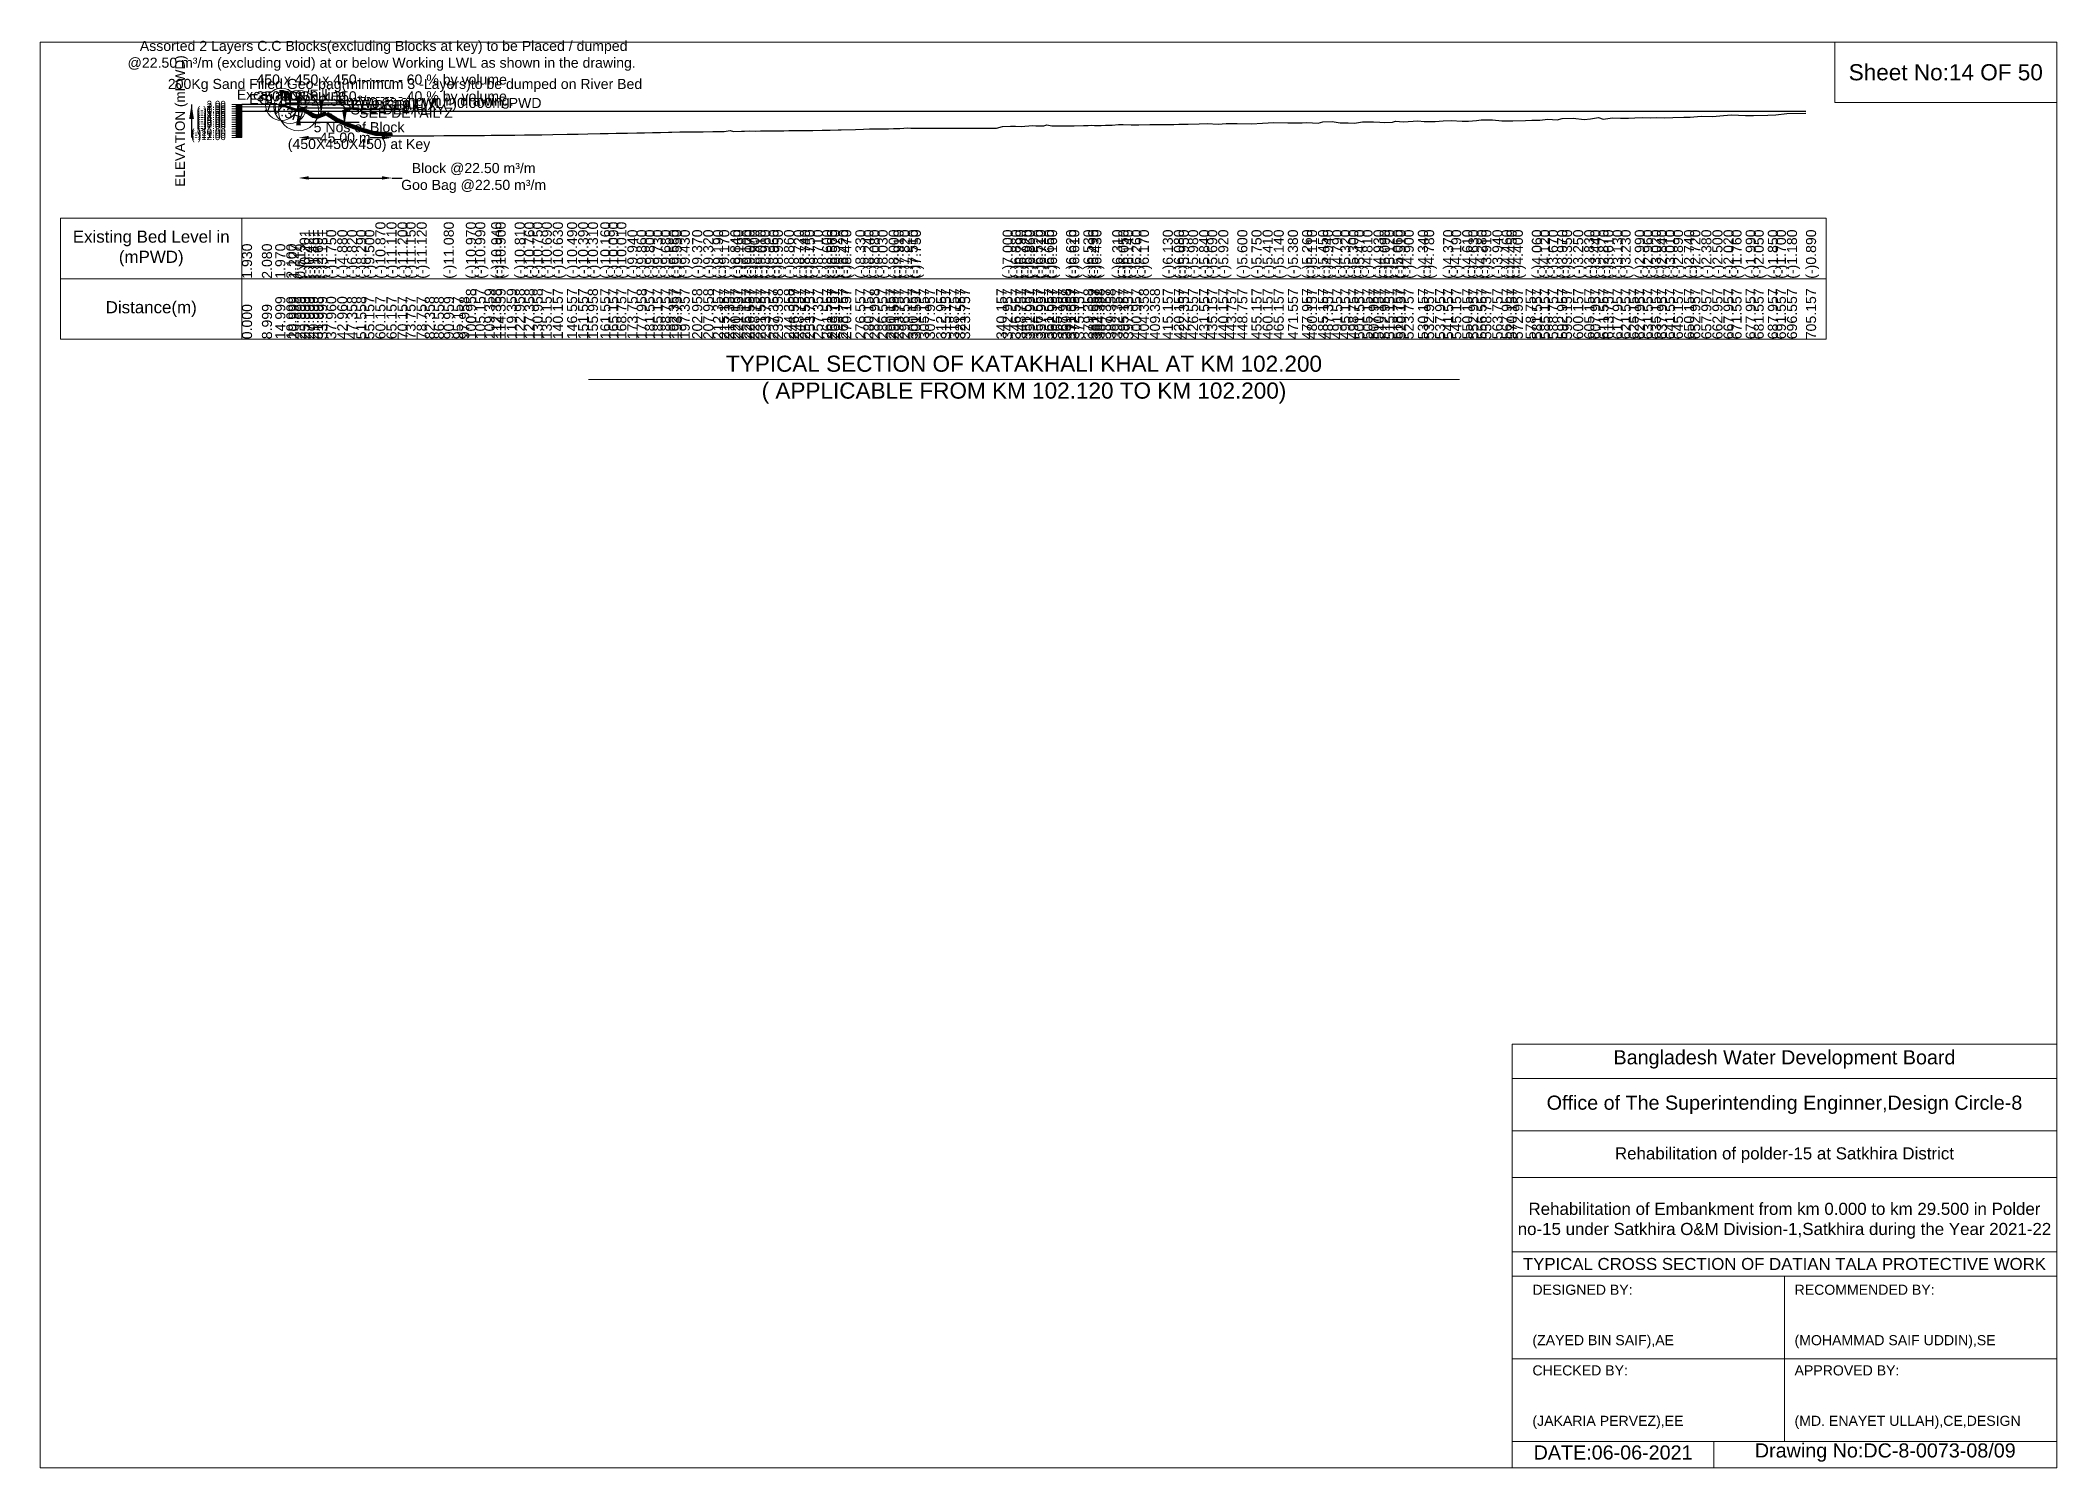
# Model space of a CAD drawing. Header units: inches. Extents: x 89000 to 845000, y -7071 to 31.
# Drawn here: x 295000 to 305000, y -7071 to 9 of the extents above; entities that cross this region are included whole.
import ezdxf

# ---------------------------------------------------------------- set-up
doc = ezdxf.new("R2010")
doc.units = ezdxf.units.IN
doc.header["$LTSCALE"] = 7
doc.header["$MEASUREMENT"] = 0
for name, color, linetype, lineweight in [('Cross section Data Border', 7, 'Continuous', 9), ('Cross Section Labels', 7, 'Continuous', 9), ('Existing_Bed_Level for Xsection', 7, 'Continuous', 25), ('Long Section Labels', 7, 'Continuous', 9)]:
    doc.layers.add(name, color=color, linetype=linetype, lineweight=lineweight)
doc.styles.get("Standard").update_dxf_attribs({"font": 'arial.ttf'})
doc.dimstyles.new('Appron Lebeling Style', dxfattribs={"dimtxt": 50, "dimasz": 50, "dimexe": 0.18, "dimexo": 0.0625, "dimgap": 0.09, "dimtad": 0, "dimtih": 1, "dimtoh": 1, "dimdec": 4, "dimzin": 0, "dimdsep": 46, "dimtxsty": 'Standard', "dimcen": 0.09, "dimse1": 1, "dimse2": 1, "dimadec": 0, "dimazin": 0, "dimtfac": 1, "dimtdec": 4, "dimtofl": 0, "dimtmove": 0, "dimatfit": 3, "dimfxl": 1, "dimtolj": 1, "dimtzin": 0, "dimarcsym": 0})
doc.dimstyles.get("Standard").update_dxf_attribs({"dimtxt": 0.18, "dimasz": 0.18, "dimexe": 0.18, "dimexo": 0.0625, "dimgap": 0.09, "dimtad": 0, "dimtih": 1, "dimtoh": 1, "dimdec": 4, "dimzin": 0, "dimdsep": 46, "dimtxsty": 'Standard', "dimcen": 0.09, "dimadec": 0, "dimazin": 0, "dimtfac": 1, "dimtdec": 4, "dimtofl": 0, "dimtmove": 0, "dimatfit": 3, "dimfxl": 1, "dimtolj": 1, "dimtzin": 0, "dimarcsym": 0})

msp = doc.modelspace()

# ---------------------------------------------------------------- texts
at = {"layer": 'Cross section Data Border', "char_height": 60, "width": 800, "attachment_point": 5}
for s, insert in [('Existing Bed Level in (mPWD)', (295550, -1023.8)), ('Distance(m)', (295550, -1323.8))]:
    msp.add_mtext(s, dxfattribs=dict(at, insert=insert))
at = {"layer": 'Cross Section Labels'}
for s, insert, char_height, attachment_point in [(' Assorted 2 Layers C.C Blocks(excluding Blocks at key) to be Placed / dumped^J@22.50 m³/m (excluding void) at or below Working LWL as shown in the drawing.^J450 x 450 x 450-------- - 60 % by volume^J350 x 350 x 350-------- - 40 % by volume', (296692.93036, -308.8), 50, 8), ('200Kg Sand Filled Geo-bag(minimum 3 -Layers)to be dumped on River Bed^J@22.50m³/m as shown in drawing.', (296808.72659, -330.8), 50, 8), ('Sheet No:14 OF 50', (304450, -150), 80, 5), ('Excavation/Filling', (296517.4833, -300.55), 50, 9), ('EGL', (296176.11028, -308.8), 50, 9), ('SEE DETAIL X', (296496.4458, -286.8), 50, 1), ('Working LWL(-)0.000m-PWD', (296577.5958, -341.8), 50, 7), ('5 Nos of Block ^J(450X450X450) at Key', (296580.5958, -396.8), 50, 2), ('SEE DETAIL Y', (296538.5208, -308.8), 50, 1), ('SEE DETAIL Z', (296580.5958, -325.3), 50, 1), ('TYPICAL SECTION OF KATAKHALI KHAL AT KM 102.200^J( APPLICABLE FROM KM 102.120 TO KM 102.200)', (299878.36418, -1673.8), 80, 5), ('Bangladesh Water Development Board', (303650, -5046), 70, 5), ('Office of The Superintending Enginner,Design Circle-8', (303650, -5271), 70, 5)]:
    msp.add_mtext(s, dxfattribs=dict(at, insert=insert, char_height=char_height, attachment_point=attachment_point))
at = {"layer": 'Cross Section Labels', "insert": (296215.74404, -321.03026), "char_height": 50, "attachment_point": 2, "rotation": 341.565051177}
msp.add_mtext('1V:3H', dxfattribs=at)
at = {"layer": 'Cross Section Labels'}
for s, insert, char_height, width, attachment_point in [('Rehabilitation of polder-15 at Satkhira District', (303650, -5521), 60, 2800, 5), ('Rehabilitation of Embankment from km 0.000 to km 29.500 in Polder no-15 under Satkhira O&M Division-1,Satkhira during the Year 2021-22', (303650, -5846), 60, 2700, 5), ('TYPICAL CROSS SECTION OF DATIAN TALA PROTECTIVE WORK', (303650, -6061), 59.5765532, 2800, 5), ('DESIGNED BY:^J^J^J(ZAYED BIN SAIF),AE', (302400, -6321), 50, 1400, 4), ('RECOMMENDED BY:^J^J^J(MOHAMMAD SAIF UDDIN),SE', (303700, -6321), 50, 1400, 4), ('CHECKED BY:^J^J^J(JAKARIA PERVEZ),EE', (302400, -6721), 50, 1400, 4), ('APPROVED BY:^J^J^J(MD. ENAYET ULLAH),CE,DESIGN', (303700, -6721), 50, 1400, 4), ('DATE:06-06-2021', (302800, -6996), 70, 1400, 5), ('Drawing No:DC-8-0073-08/09', (304150, -6996), 70, 2200, 5)]:
    msp.add_mtext(s, dxfattribs=dict(at, insert=insert, char_height=char_height, width=width, attachment_point=attachment_point))
at = {"layer": 'Long Section Labels', "rotation": 90}
for s, insert, char_height, attachment_point in [('ELEVATION (mPWD)', (295700, -391.3), 48, 5), ('(-)10.870', (296661.7289, -1173.8), 50, 1), ('(-)10.870', (296661.7289, -1173.8), 50, 1), ('(-)11.110', (296716.72886, -1173.8), 50, 1), ('(-)11.200', (296771.72882, -1173.8), 50, 1), ('(-)11.150', (296811.3294, -1173.8), 50, 1), ('(-)11.150', (296811.3294, -1173.8), 50, 1), ('(-)11.120', (296866.32933, -1173.8), 50, 1), ('(-)11.120', (296866.32933, -1173.8), 50, 1), ('(-)11.080', (297000.54469, -1173.8), 50, 1), ('(-)11.080', (297000.54469, -1173.8), 50, 1), ('(-)11.080', (297000.54469, -1173.8), 50, 1), ('(-)10.970', (297110.54307, -1173.8), 50, 1), ('(-)10.990', (297156.72865, -1173.8), 50, 1), ('(-)10.990', (297156.72865, -1173.8), 50, 1), ('(-)10.940', (297235.93334, -1173.8), 50, 1), ('(-)10.900', (297257.95054, -1173.8), 50, 1), ('(-)10.810', (297352.53861, -1173.8), 50, 1), ('(-)10.760', (297400.93275, -1173.8), 50, 1), ('(-)10.750', (297440.53969, -1173.8), 50, 1), ('(-)10.690', (297486.72858, -1173.8), 50, 1), ('(-)10.630', (297541.72857, -1173.8), 50, 1), ('(-)10.490', (297612.13126, -1173.8), 50, 1), ('(-)10.390', (297667.13116, -1173.8), 50, 1), ('(-)10.310', (297715.53787, -1173.8), 50, 1), ('(-)10.160', (297777.13098, -1173.8), 50, 1), ('(-)10.090', (297816.72853, -1173.8), 50, 1), ('(-)10.010', (297856.32879, -1173.8), 50, 1), ('(-)0.201', (296285.98902, -1173.8), 50, 1), ('(-)0.421', (296307.98462, -1173.8), 50, 1), ('(-)1.481', (296329.98682, -1173.8), 50, 1), ('(-)2.691', (296351.98242, -1173.8), 50, 1), ('(-)3.181', (296373.98462, -1173.8), 50, 1), ('(-)1.750', (296417.56166, -1173.8), 50, 1), ('(-)4.880', (296472.55778, -1173.8), 50, 1), ('(-)6.820', (296520.94024, -1173.8), 50, 1), ('(-)8.290', (296567.13666, -1173.8), 50, 1), ('(-)9.500', (296606.72895, -1173.8), 50, 1), ('(-)9.940', (297911.32878, -1173.8), 50, 1), ('(-)9.860', (297957.53543, -1173.8), 50, 1), ('(-)9.800', (297997.13069, -1173.8), 50, 1), ('(-)9.730', (298036.72851, -1173.8), 50, 1), ('(-)9.680', (298076.32874, -1173.8), 50, 1), ('(-)9.580', (298115.93125, -1173.8), 50, 1), ('(-)9.550', (298131.32873, -1173.8), 50, 1), ('(-)9.430', (298170.93118, -1173.8), 50, 1), ('(-)9.370', (298232.53455, -1173.8), 50, 1), ('(-)9.320', (298287.5344, -1173.8), 50, 1), ('(-)9.190', (298335.93098, -1173.8), 50, 1), ('(-)9.170', (298366.72848, -1173.8), 50, 1), ('(-)9.170', (298366.72848, -1173.8), 50, 1), ('(-)8.840', (298421.72848, -1173.8), 50, 1), ('(-)8.840', (298421.72848, -1173.8), 50, 1), ('(-)9.160', (298437.13026, -1173.8), 50, 1), ('(-)9.100', (298476.72848, -1173.8), 50, 1), ('(-)9.070', (298492.13022, -1173.8), 50, 1), ('(-)8.900', (298516.32867, -1173.8), 50, 1), ('(-)9.010', (298547.13018, -1173.8), 50, 1), ('(-)8.980', (298571.32866, -1173.8), 50, 1), ('(-)8.960', (298610.9307, -1173.8), 50, 1), ('(-)8.950', (298632.93893, -1173.8), 50, 1), ('(-)8.860', (298687.93872, -1173.8), 50, 1), ('(-)8.720', (298736.32864, -1173.8), 50, 1), ('(-)8.740', (298767.13003, -1173.8), 50, 1), ('(-)8.750', (298791.32863, -1173.8), 50, 1), ('(-)8.710', (298830.93051, -1173.8), 50, 1), ('(-)8.600', (298877.12996, -1173.8), 50, 1), ('(-)8.560', (298901.32862, -1173.8), 50, 1), ('(-)8.570', (298916.72845, -1173.8), 50, 1), ('(-)8.420', (298956.32862, -1173.8), 50, 1), ('(-)8.470', (298971.72845, -1173.8), 50, 1), ('(-)8.330', (299042.12988, -1173.8), 50, 1), ('(-)8.240', (299081.72844, -1173.8), 50, 1), ('(-)8.080', (299112.53279, -1173.8), 50, 1), ('(-)8.030', (299152.12982, -1173.8), 50, 1), ('(-)8.030', (299152.12982, -1173.8), 50, 1), ('(-)8.000', (299207.1298, -1173.8), 50, 1), ('(-)7.910', (299231.32859, -1173.8), 50, 1), ('(-)7.820', (299262.12977, -1173.8), 50, 1), ('(-)7.510', (299301.72844, -1173.8), 50, 1), ('(-)7.750', (299317.12975, -1173.8), 50, 1), ('(-)7.750', (299317.12975, -1173.8), 50, 1), ('(-)7.750', (299317.12975, -1173.8), 50, 1), ('(-)7.750', (299317.12975, -1173.8), 50, 1), ('(-)7.750', (299317.12975, -1173.8), 50, 1), ('(-)7.750', (299317.12975, -1173.8), 50, 1), ('(-)7.750', (299317.12975, -1173.8), 50, 1), ('(-)7.750', (299317.12975, -1173.8), 50, 1), ('(-)7.750', (299317.12975, -1173.8), 50, 1), ('(-)7.000', (299772.53201, -1173.8), 50, 1), ('(-)6.880', (299812.12956, -1173.8), 50, 1), ('(-)6.790', (299836.32855, -1173.8), 50, 1), ('(-)6.920', (299867.12954, -1173.8), 50, 1), ('(-)6.860', (299882.53191, -1173.8), 50, 1), ('(-)6.520', (299922.12953, -1173.8), 50, 1), ('(-)6.520', (299922.12953, -1173.8), 50, 1), ('(-)6.710', (299937.53186, -1173.8), 50, 1), ('(-)6.710', (299937.53186, -1173.8), 50, 1), ('(-)6.650', (299977.12951, -1173.8), 50, 1), ('(-)6.650', (299977.12951, -1173.8), 50, 1), ('(-)6.650', (299977.12951, -1173.8), 50, 1), ('(-)6.160', (299992.53181, -1173.8), 50, 1), ('(-)6.620', (300087.12948, -1173.8), 50, 1), ('(-)6.610', (300102.53171, -1173.8), 50, 1), ('(-)6.610', (300102.53171, -1173.8), 50, 1), ('(-)6.530', (300172.93502, -1173.8), 50, 1), ('(-)6.490', (300197.12945, -1173.8), 50, 1), ('(-)6.490', (300197.12945, -1173.8), 50, 1), ('(-)6.430', (300212.53162, -1173.8), 50, 1), ('(-)6.430', (300212.53162, -1173.8), 50, 1), ('(-)6.310', (300315.92976, -1173.8), 50, 1), ('(-)6.050', (300346.72841, -1173.8), 50, 1), ('(-)6.140', (300370.92974, -1173.8), 50, 1), ('(-)6.140', (300370.92974, -1173.8), 50, 1), ('(-)6.260', (300410.53203, -1173.8), 50, 1), ('(-)6.170', (300447.9346, -1173.8), 50, 1), ('(-)6.130', (300566.7284, -1173.8), 50, 1), ('(-)6.080', (300621.7284, -1173.8), 50, 1), ('(-)5.950', (300645.92966, -1173.8), 50, 1), ('(-)5.980', (300692.12933, -1173.8), 50, 1), ('(-)5.840', (300747.12932, -1173.8), 50, 1), ('(-)5.690', (300786.7284, -1173.8), 50, 1), ('(-)5.690', (300786.7284, -1173.8), 50, 1), ('(-)5.920', (300841.7284, -1173.8), 50, 1), ('(-)5.600', (300936.3285, -1173.8), 50, 1), ('(-)5.750', (301006.7284, -1173.8), 50, 1), ('(-)5.410', (301061.7284, -1173.8), 50, 1), ('(-)5.140', (301116.7284, -1173.8), 50, 1), ('(-)5.380', (301187.12923, -1173.8), 50, 1), ('(-)5.260', (301257.53097, -1173.8), 50, 1), ('(-)5.110', (301281.72839, -1173.8), 50, 1), ('(-)5.450', (301336.72839, -1173.8), 50, 1), ('(-)4.940', (301360.92948, -1173.8), 50, 1), ('(-)4.790', (301407.1292, -1173.8), 50, 1), ('(-)4.790', (301407.1292, -1173.8), 50, 1), ('(-)5.320', (301446.72839, -1173.8), 50, 1), ('(-)5.300', (301486.32848, -1173.8), 50, 1), ('(-)5.470', (301517.12918, -1173.8), 50, 1), ('(-)4.810', (301556.72839, -1173.8), 50, 1), ('(-)4.810', (301556.72839, -1173.8), 50, 1), ('(-)4.930', (301611.72839, -1173.8), 50, 1), ('(-)5.090', (301642.53079, -1173.8), 50, 1), ('(-)5.120', (301666.72839, -1173.8), 50, 1), ('(-)5.060', (301706.32847, -1173.8), 50, 1), ('(-)4.510', (301721.72839, -1173.8), 50, 1), ('(-)4.900', (301761.32847, -1173.8), 50, 1), ('(-)4.340', (301831.72839, -1173.8), 50, 1), ('(-)4.780', (301862.53069, -1173.8), 50, 1), ('(-)4.370', (301957.12911, -1173.8), 50, 1), ('(-)4.190', (301996.72838, -1173.8), 50, 1), ('(-)4.610', (302051.72838, -1173.8), 50, 1), ('(-)4.630', (302082.53061, -1173.8), 50, 1), ('(-)4.280', (302122.12909, -1173.8), 50, 1), ('(-)4.280', (302122.12909, -1173.8), 50, 1), ('(-)3.910', (302146.32846, -1173.8), 50, 1), ('(-)3.940', (302201.32846, -1173.8), 50, 1), ('(-)4.460', (302247.53055, -1173.8), 50, 1), ('(-)4.450', (302271.72838, -1173.8), 50, 1), ('(-)4.400', (302302.53053, -1173.8), 50, 1), ('(-)4.060', (302397.12906, -1173.8), 50, 1), ('(-)4.120', (302436.72838, -1173.8), 50, 1), ('(-)3.670', (302476.32846, -1173.8), 50, 1), ('(-)3.970', (302522.53045, -1173.8), 50, 1), ('(-)3.350', (302546.72838, -1173.8), 50, 1), ('(-)3.250', (302601.72838, -1173.8), 50, 1), ('(-)3.830', (302656.72838, -1173.8), 50, 1), ('(-)3.440', (302687.5304, -1173.8), 50, 1), ('(-)2.870', (302727.12902, -1173.8), 50, 1), ('(-)3.610', (302751.32845, -1173.8), 50, 1), ('(-)3.130', (302797.53037, -1173.8), 50, 1), ('(-)3.230', (302837.12901, -1173.8), 50, 1), ('(-)3.230', (302837.12901, -1173.8), 50, 1), ('(-)2.990', (302907.53034, -1173.8), 50, 1), ('(-)2.960', (302947.129, -1173.8), 50, 1), ('(-)3.020', (302986.72837, -1173.8), 50, 1), ('(-)2.840', (303017.5303, -1173.8), 50, 1), ('(-)3.010', (303057.12899, -1173.8), 50, 1), ('(-)2.890', (303096.72837, -1173.8), 50, 1), ('(-)2.740', (303151.72837, -1173.8), 50, 1), ('(-)2.720', (303182.53026, -1173.8), 50, 1), ('(-)2.380', (303237.53024, -1173.8), 50, 1), ('(-)2.500', (303292.53023, -1173.8), 50, 1), ('(-)2.020', (303347.53021, -1173.8), 50, 1), ('(-)1.760', (303387.12896, -1173.8), 50, 1), ('(-)1.990', (303457.53019, -1173.8), 50, 1), ('(-)2.050', (303497.12895, -1173.8), 50, 1), ('(-)1.850', (303567.53016, -1173.8), 50, 1), ('(-)1.700', (303607.12894, -1173.8), 50, 1), ('(-)1.180', (303662.12894, -1173.8), 50, 1), ('(-)0.890', (303756.72837, -1173.8), 50, 1), ('1.930', (296000, -1173.8), 50, 1), ('2.080', (296098.99385, -1173.8), 50, 1), ('1.970', (296164.99385, -1173.8), 50, 1), ('2.100', (296219.98901, -1173.8), 50, 1), ('1.227', (296230.98725, -1173.8), 50, 1), ('0.619', (296263.98682, -1173.8), 50, 1), ('14.999', (296164.99385, -1473.8), 50, 1), ('19.999', (296219.98901, -1473.8), 50, 1), ('20.999', (296230.98725, -1473.8), 50, 1), ('23.999', (296263.98682, -1473.8), 50, 1), ('25.999', (296285.98902, -1473.8), 50, 1), ('27.999', (296307.98462, -1473.8), 50, 1), ('29.999', (296329.98682, -1473.8), 50, 1), ('31.998', (296351.98242, -1473.8), 50, 1), ('33.999', (296373.98462, -1473.8), 50, 1), ('37.960', (296417.56166, -1473.8), 50, 1), ('42.960', (296472.55778, -1473.8), 50, 1), ('47.358', (296520.94024, -1473.8), 50, 1), ('51.558', (296567.13666, -1473.8), 50, 1), ('55.157', (296606.72895, -1473.8), 50, 1), ('60.157', (296661.7289, -1473.8), 50, 1), ('65.157', (296716.72886, -1473.8), 50, 1), ('70.157', (296771.72882, -1473.8), 50, 1), ('73.757', (296811.3294, -1473.8), 50, 1), ('78.757', (296866.32933, -1473.8), 50, 1), ('82.358', (296905.93517, -1473.8), 50, 1), ('86.558', (296952.13329, -1473.8), 50, 1), ('90.959', (297000.54469, -1473.8), 50, 1), ('95.157', (297046.72869, -1473.8), 50, 1), ('97.958', (297077.54124, -1473.8), 50, 1), ('100.958', (297110.54307, -1473.8), 50, 1), ('105.157', (297156.72865, -1473.8), 50, 1), ('109.359', (297202.95155, -1473.8), 50, 1), ('112.358', (297235.93334, -1473.8), 50, 1), ('114.359', (297257.95054, -1473.8), 50, 1), ('119.359', (297312.94961, -1473.8), 50, 1), ('122.958', (297352.53861, -1473.8), 50, 1), ('127.358', (297400.93275, -1473.8), 50, 1), ('130.958', (297440.53969, -1473.8), 50, 1), ('135.157', (297486.72858, -1473.8), 50, 1), ('140.157', (297541.72857, -1473.8), 50, 1), ('146.557', (297612.13126, -1473.8), 50, 1), ('151.557', (297667.13116, -1473.8), 50, 1), ('155.958', (297715.53787, -1473.8), 50, 1), ('161.557', (297777.13098, -1473.8), 50, 1), ('165.157', (297816.72853, -1473.8), 50, 1), ('168.757', (297856.32879, -1473.8), 50, 1), ('173.757', (297911.32878, -1473.8), 50, 1), ('177.958', (297957.53543, -1473.8), 50, 1), ('181.557', (297997.13069, -1473.8), 50, 1), ('185.157', (298036.72851, -1473.8), 50, 1), ('188.757', (298076.32874, -1473.8), 50, 1), ('192.357', (298115.93125, -1473.8), 50, 1), ('193.757', (298131.32873, -1473.8), 50, 1), ('197.357', (298170.93118, -1473.8), 50, 1), ('202.958', (298232.53455, -1473.8), 50, 1), ('207.958', (298287.5344, -1473.8), 50, 1), ('212.357', (298335.93098, -1473.8), 50, 1), ('215.157', (298366.72848, -1473.8), 50, 1), ('217.357', (298390.93092, -1473.8), 50, 1), ('220.157', (298421.72848, -1473.8), 50, 1), ('221.557', (298437.13026, -1473.8), 50, 1), ('225.157', (298476.72848, -1473.8), 50, 1), ('226.557', (298492.13022, -1473.8), 50, 1), ('228.757', (298516.32867, -1473.8), 50, 1), ('231.557', (298547.13018, -1473.8), 50, 1), ('233.757', (298571.32866, -1473.8), 50, 1), ('237.357', (298610.9307, -1473.8), 50, 1), ('239.358', (298632.93893, -1473.8), 50, 1), ('244.358', (298687.93872, -1473.8), 50, 1), ('246.557', (298712.13006, -1473.8), 50, 1), ('248.757', (298736.32864, -1473.8), 50, 1), ('251.557', (298767.13003, -1473.8), 50, 1), ('253.757', (298791.32863, -1473.8), 50, 1), ('257.357', (298830.93051, -1473.8), 50, 1), ('261.557', (298877.12996, -1473.8), 50, 1), ('263.757', (298901.32862, -1473.8), 50, 1), ('265.157', (298916.72845, -1473.8), 50, 1), ('268.757', (298956.32862, -1473.8), 50, 1), ('270.157', (298971.72845, -1473.8), 50, 1), ('276.557', (299042.12988, -1473.8), 50, 1), ('280.157', (299081.72844, -1473.8), 50, 1), ('282.958', (299112.53279, -1473.8), 50, 1), ('286.557', (299152.12982, -1473.8), 50, 1), ('290.157', (299191.72844, -1473.8), 50, 1), ('291.557', (299207.1298, -1473.8), 50, 1), ('293.757', (299231.32859, -1473.8), 50, 1), ('296.557', (299262.12977, -1473.8), 50, 1), ('300.157', (299301.72844, -1473.8), 50, 1), ('301.557', (299317.12975, -1473.8), 50, 1), ('305.157', (299356.72843, -1473.8), 50, 1), ('307.957', (299387.53243, -1473.8), 50, 1), ('312.957', (299442.53236, -1473.8), 50, 1), ('315.157', (299466.72843, -1473.8), 50, 1), ('318.757', (299506.32857, -1473.8), 50, 1), ('321.557', (299537.12966, -1473.8), 50, 1), ('323.757', (299561.32857, -1473.8), 50, 1), ('340.157', (299741.72842, -1473.8), 50, 1), ('342.957', (299772.53201, -1473.8), 50, 1), ('346.557', (299812.12956, -1473.8), 50, 1), ('348.757', (299836.32855, -1473.8), 50, 1), ('351.557', (299867.12954, -1473.8), 50, 1), ('352.957', (299882.53191, -1473.8), 50, 1), ('356.557', (299922.12953, -1473.8), 50, 1), ('357.957', (299937.53186, -1473.8), 50, 1), ('361.557', (299977.12951, -1473.8), 50, 1), ('362.957', (299992.53181, -1473.8), 50, 1), ('365.157', (300016.72842, -1473.8), 50, 1), ('367.957', (300047.53176, -1473.8), 50, 1), ('369.358', (300062.9352, -1473.8), 50, 1), ('371.557', (300087.12948, -1473.8), 50, 1), ('372.957', (300102.53171, -1473.8), 50, 1), ('375.157', (300126.72841, -1473.8), 50, 1), ('379.358', (300172.93502, -1473.8), 50, 1), ('381.557', (300197.12945, -1473.8), 50, 1), ('382.957', (300212.53162, -1473.8), 50, 1), ('384.358', (300227.93493, -1473.8), 50, 1), ('387.357', (300260.92978, -1473.8), 50, 1), ('389.358', (300282.93485, -1473.8), 50, 1), ('392.357', (300315.92976, -1473.8), 50, 1), ('395.157', (300346.72841, -1473.8), 50, 1), ('397.357', (300370.92974, -1473.8), 50, 1), ('400.957', (300410.53203, -1473.8), 50, 1), ('404.358', (300447.9346, -1473.8), 50, 1), ('409.358', (300502.93453, -1473.8), 50, 1), ('415.157', (300566.7284, -1473.8), 50, 1), ('420.157', (300621.7284, -1473.8), 50, 1), ('422.357', (300645.92966, -1473.8), 50, 1), ('426.557', (300692.12933, -1473.8), 50, 1), ('431.557', (300747.12932, -1473.8), 50, 1), ('435.157', (300786.7284, -1473.8), 50, 1), ('440.157', (300841.7284, -1473.8), 50, 1), ('443.757', (300881.3285, -1473.8), 50, 1), ('448.757', (300936.3285, -1473.8), 50, 1), ('455.157', (301006.7284, -1473.8), 50, 1), ('460.157', (301061.7284, -1473.8), 50, 1), ('465.157', (301116.7284, -1473.8), 50, 1), ('471.557', (301187.12923, -1473.8), 50, 1), ('477.957', (301257.53097, -1473.8), 50, 1), ('480.157', (301281.72839, -1473.8), 50, 1), ('485.157', (301336.72839, -1473.8), 50, 1), ('487.357', (301360.92948, -1473.8), 50, 1), ('491.557', (301407.1292, -1473.8), 50, 1), ('495.157', (301446.72839, -1473.8), 50, 1), ('498.757', (301486.32848, -1473.8), 50, 1), ('501.557', (301517.12918, -1473.8), 50, 1), ('505.157', (301556.72839, -1473.8), 50, 1), ('507.957', (301587.53081, -1473.8), 50, 1), ('510.157', (301611.72839, -1473.8), 50, 1), ('512.957', (301642.53079, -1473.8), 50, 1), ('515.157', (301666.72839, -1473.8), 50, 1), ('518.757', (301706.32847, -1473.8), 50, 1), ('520.157', (301721.72839, -1473.8), 50, 1), ('523.757', (301761.32847, -1473.8), 50, 1), ('530.157', (301831.72839, -1473.8), 50, 1), ('532.957', (301862.53069, -1473.8), 50, 1), ('537.957', (301917.53067, -1473.8), 50, 1), ('541.557', (301957.12911, -1473.8), 50, 1), ('545.157', (301996.72838, -1473.8), 50, 1), ('550.157', (302051.72838, -1473.8), 50, 1), ('552.957', (302082.53061, -1473.8), 50, 1), ('556.557', (302122.12909, -1473.8), 50, 1), ('558.757', (302146.32846, -1473.8), 50, 1), ('563.757', (302201.32846, -1473.8), 50, 1), ('567.957', (302247.53055, -1473.8), 50, 1), ('570.157', (302271.72838, -1473.8), 50, 1), ('572.957', (302302.53053, -1473.8), 50, 1), ('578.757', (302366.32846, -1473.8), 50, 1), ('581.557', (302397.12906, -1473.8), 50, 1), ('585.157', (302436.72838, -1473.8), 50, 1), ('588.757', (302476.32846, -1473.8), 50, 1), ('592.957', (302522.53045, -1473.8), 50, 1), ('595.157', (302546.72838, -1473.8), 50, 1), ('600.157', (302601.72838, -1473.8), 50, 1), ('605.157', (302656.72838, -1473.8), 50, 1), ('607.957', (302687.5304, -1473.8), 50, 1), ('611.557', (302727.12902, -1473.8), 50, 1), ('613.757', (302751.32845, -1473.8), 50, 1), ('617.957', (302797.53037, -1473.8), 50, 1), ('621.557', (302837.12901, -1473.8), 50, 1), ('625.157', (302876.72838, -1473.8), 50, 1), ('627.957', (302907.53034, -1473.8), 50, 1), ('631.557', (302947.129, -1473.8), 50, 1), ('635.157', (302986.72837, -1473.8), 50, 1), ('637.957', (303017.5303, -1473.8), 50, 1), ('641.557', (303057.12899, -1473.8), 50, 1), ('645.157', (303096.72837, -1473.8), 50, 1), ('650.157', (303151.72837, -1473.8), 50, 1), ('652.957', (303182.53026, -1473.8), 50, 1), ('657.957', (303237.53024, -1473.8), 50, 1), ('662.957', (303292.53023, -1473.8), 50, 1), ('667.957', (303347.53021, -1473.8), 50, 1), ('671.557', (303387.12896, -1473.8), 50, 1), ('677.957', (303457.53019, -1473.8), 50, 1), ('681.557', (303497.12895, -1473.8), 50, 1), ('687.957', (303567.53016, -1473.8), 50, 1), ('691.557', (303607.12894, -1473.8), 50, 1), ('696.557', (303662.12894, -1473.8), 50, 1), ('705.157', (303756.72837, -1473.8), 50, 1), ('0.000', (296000, -1473.8), 50, 1), ('8.999', (296098.99385, -1473.8), 50, 1)]:
    msp.add_mtext(s, dxfattribs=dict(at, insert=insert, char_height=char_height, attachment_point=attachment_point))
at = {"layer": 'Long Section Labels', "char_height": 35, "attachment_point": 6}
for s, insert in [('3.00', (295920, -308.8)), ('(-)0.00', (295920, -341.8)), ('(-)1.00', (295920, -352.8)), ('(-)2.00', (295920, -363.8)), ('(-)3.00', (295920, -374.8)), ('(-)4.00', (295920, -385.8)), ('(-)5.00', (295920, -396.8)), ('(-)6.00', (295920, -407.8)), ('(-)7.00', (295920, -418.8)), ('2.00', (295920, -319.8)), ('1.00', (295920, -330.8)), ('(-)10.00', (295920, -451.8)), ('(-)11.00', (295920, -462.8)), ('(-)12.00', (295920, -473.8)), ('(-)8.00', (295920, -429.8)), ('(-)9.00', (295920, -440.8))]:
    msp.add_mtext(s, dxfattribs=dict(at, insert=insert))

# ---------------------------------------------------------------- blocks, each defined once
blk = doc.blocks.new('*D289')
at = {"layer": 'Cross Section Labels', "color": 0, "lineweight": -2, "transparency": 16777216}
for p, q in [((296331, -474), (296389, -474)), ((296694, -474), (296636, -474))]:
    blk.add_line(p, q, dxfattribs=at)
at = {"layer": 'Cross Section Labels', "color": 0, "transparency": 16777216}
for points in [[(296331, -465), (296331, -482), (296281, -474)], [(296694, -465), (296694, -482), (296744, -474)]]:
    blk.add_solid(points, dxfattribs=at)
at = {"layer": 'Defpoints', "color": 0, "transparency": 16777216}
for p in [(296281, -342), (296744, -464), (296744, -474)]:
    blk.add_point(p, dxfattribs=at)
at = {"layer": 'Cross Section Labels', "color": 0, "transparency": 16777216, "insert": (296512, -474), "char_height": 50, "attachment_point": 5}
blk.add_mtext('\\A1;45.00 m', dxfattribs=at)
blk = doc.blocks.new('*D290')
at = {"layer": 'Cross Section Labels', "color": 0, "lineweight": -2, "transparency": 16777216}
for p, q in [((296331, -674), (296694, -674)), ((296744, -674), (296794, -674))]:
    blk.add_line(p, q, dxfattribs=at)
at = {"layer": 'Cross Section Labels', "color": 0, "transparency": 16777216}
for points in [[(296331, -665), (296331, -682), (296281, -674)], [(296694, -665), (296694, -682), (296744, -674)]]:
    blk.add_solid(points, dxfattribs=at)
at = {"layer": 'Defpoints', "color": 0, "transparency": 16777216}
for p in [(296281, -342), (296744, -464), (296744, -674)]:
    blk.add_point(p, dxfattribs=at)
at = {"layer": 'Cross Section Labels', "color": 0, "transparency": 16777216, "insert": (297149, -674), "char_height": 50, "attachment_point": 5}
blk.add_mtext('\\A1;Block @22.50 m³/m ^JGoo Bag @22.50 m³/m ', dxfattribs=at)

# ---------------------------------------------------------------- dimensions: what is measured, and where the dimension line sits
at = {"layer": 'Cross Section Labels'}
for base, text, picture, middle in [((296743.60267, -473.8), '45.00 m', '*D289', (296512.09923, -473.8)), ((296743.60267, -673.8), 'Block @22.50 m³/m ^JGoo Bag @22.50 m³/m ', '*D290', (297149.21791, -673.8))]:
    dim = msp.add_linear_dim(base=base, p1=(296280.5958, -341.8), p2=(296743.60267, -464.49373), text=text, dimstyle='Appron Lebeling Style', dxfattribs=at)
    dim.commit()
    dim.dimension.update_dxf_attribs({"geometry": picture, "text_midpoint": middle})

# ---------------------------------------------------------------- linework, layer by layer
at = {"layer": 'Cross section Data Border'}
msp.add_lwpolyline([(295100, -873.8), (303856.72837, -873.8), (303856.72837, -1473.8), (295100, -1473.8)], close=True, dxfattribs=at)
for points in [[(296000, -873.8), (296000, -1473.8)], [(295100, -1173.8), (303856.72837, -1173.8)]]:
    msp.add_lwpolyline(points, dxfattribs=at)
at = {"layer": 'Cross Section Labels'}
for points in [[(295000, 0), (305000, 0), (305000, -7071), (295000, -7071)], [(303900, 0), (305000, 0), (305000, -300), (303900, -300)], [(296527.5958, -341.8), (296577.5958, -291.8), (296477.5958, -291.8)]]:
    msp.add_lwpolyline(points, close=True, dxfattribs=at)
for points in [[(297718.36418, -1673.8), (299878.36418, -1673.8), (302038.36418, -1673.8)], [(302300, -7071), (302300, -4971), (305000, -4971)], [(302300, -5141), (305000, -5141)], [(302300, -5401), (305000, -5401)], [(302300, -5631), (305000, -5631)], [(302300, -6001), (305000, -6001)], [(302300, -6121), (305000, -6121)], [(303650, -6121), (303650, -6941)], [(302300, -6531), (305000, -6531)], [(302300, -6941), (305000, -6941)], [(303300, -6941), (303300, -7071)]]:
    msp.add_lwpolyline(points, dxfattribs=at)
for centre, radius in [((296196.4458, -308.8), 80), ((296238.5208, -322.825), 80), ((296280.5958, -340.15), 100)]:
    msp.add_circle(centre, radius, dxfattribs=at)
at = {"layer": 'Existing_Bed_Level for Xsection'}
for points in [[(296280.5958, -308.8), (296000, -308.8)], [(296000, -320.57), (296098.99385, -318.92), (296164.99385, -320.13), (296219.98901, -318.7), (296230.98725, -328.303), (296263.98682, -334.991), (296285.98902, -344.011), (296307.98462, -346.431), (296329.98682, -358.091), (296351.98242, -371.401), (296373.98462, -376.791), (296417.56166, -361.05), (296472.55778, -395.48), (296520.94024, -416.82), (296567.13666, -432.99), (296606.72895, -446.3), (296661.7289, -461.37), (296716.72886, -464.01), (296771.72882, -465), (296811.3294, -464.45), (296866.32933, -464.12), (296905.93517, -464.45), (296952.13329, -464.12), (297000.54469, -463.68), (297046.72869, -463.68), (297077.54124, -463.68), (297110.54307, -462.47), (297156.72865, -462.69), (297202.95155, -462.69), (297235.93334, -462.14), (297257.95054, -461.7), (297312.94961, -461.37), (297352.53861, -460.71), (297400.93275, -460.16), (297440.53969, -460.05), (297486.72858, -459.39), (297541.72857, -458.73), (297612.13126, -457.19), (297667.13116, -456.09), (297715.53787, -455.21), (297777.13098, -453.56), (297816.72853, -452.79), (297856.32879, -451.91), (297911.32878, -451.14), (297957.53543, -450.26), (297997.13069, -449.6), (298036.72851, -448.83), (298076.32874, -448.28), (298115.93125, -447.18), (298131.32873, -446.85), (298170.93118, -445.53), (298232.53455, -444.87), (298287.5344, -444.32), (298335.93098, -442.89), (298366.72848, -442.67), (298390.93092, -442.67), (298421.72848, -439.04), (298437.13026, -442.56), (298476.72848, -441.9), (298492.13022, -441.57), (298516.32867, -439.7), (298547.13018, -440.91), (298571.32866, -440.58), (298610.9307, -440.36), (298632.93893, -440.25), (298687.93872, -439.26), (298712.13006, -439.04), (298736.32864, -437.72), (298767.13003, -437.94), (298791.32863, -438.05), (298830.93051, -437.61), (298877.12996, -436.4), (298901.32862, -435.96), (298916.72845, -436.07), (298956.32862, -434.42), (298971.72845, -434.97), (299042.12988, -433.43), (299081.72844, -432.44), (299112.53279, -430.68), (299152.12982, -430.13), (299191.72844, -430.13), (299207.1298, -429.8), (299231.32859, -428.81), (299262.12977, -427.82), (299301.72844, -424.41), (299317.12975, -427.05), (299356.72843, -427.05), (299387.53243, -427.05), (299442.53236, -427.05), (299466.72843, -427.05), (299506.32857, -427.05), (299537.12966, -427.05), (299561.32857, -427.05), (299741.72842, -427.05), (299772.53201, -418.8), (299812.12956, -417.48), (299836.32855, -416.49), (299867.12954, -417.92), (299882.53191, -417.26), (299922.12953, -413.52), (299937.53186, -415.61), (299977.12951, -414.95), (299992.53181, -409.56), (300016.72842, -415.61), (300047.53176, -414.95), (300062.9352, -414.95), (300087.12948, -414.62), (300102.53171, -414.51), (300126.72841, -414.51), (300172.93502, -413.63), (300197.12945, -413.19), (300212.53162, -412.53), (300227.93493, -413.52), (300260.92978, -413.19), (300282.93485, -412.53), (300315.92976, -411.21), (300346.72841, -408.35), (300370.92974, -409.34), (300410.53203, -410.66), (300447.9346, -409.67), (300502.93453, -409.34), (300566.7284, -409.23), (300621.7284, -408.68), (300645.92966, -407.25), (300692.12933, -407.58), (300747.12932, -406.04), (300786.7284, -404.39), (300841.7284, -406.92), (300881.3285, -404.39), (300936.3285, -403.4), (301006.7284, -405.05), (301061.7284, -401.31), (301116.7284, -398.34), (301187.12923, -400.98), (301257.53097, -399.66), (301281.72839, -398.01), (301336.72839, -401.75), (301360.92948, -396.14), (301407.1292, -394.49), (301446.72839, -400.32), (301486.32848, -400.1), (301517.12918, -401.97), (301556.72839, -394.71), (301587.53081, -394.71), (301611.72839, -396.03), (301642.53079, -397.79), (301666.72839, -398.12), (301706.32847, -397.46), (301721.72839, -391.41), (301761.32847, -395.7), (301831.72839, -389.54), (301862.53069, -394.38), (301917.53067, -394.49), (301957.12911, -389.87), (301996.72838, -387.89), (302051.72838, -392.51), (302082.53061, -392.73), (302122.12909, -388.88), (302146.32846, -384.81), (302201.32846, -385.14), (302247.53055, -390.86), (302271.72838, -390.75), (302302.53053, -390.2), (302366.32846, -388.88), (302397.12906, -386.46), (302436.72838, -387.12), (302476.32846, -382.17), (302522.53045, -385.47), (302546.72838, -378.65), (302601.72838, -377.55), (302656.72838, -383.93), (302687.5304, -379.64), (302727.12902, -373.37), (302751.32845, -381.51), (302797.53037, -376.23), (302837.12901, -377.33), (302876.72838, -377.33), (302907.53034, -374.69), (302947.129, -374.36), (302986.72837, -375.02), (303017.5303, -373.04), (303057.12899, -374.91), (303096.72837, -373.59), (303151.72837, -371.94), (303182.53026, -371.72), (303237.53024, -367.98), (303292.53023, -369.3), (303347.53021, -364.02), (303387.12896, -361.16), (303457.53019, -363.69), (303497.12895, -364.35), (303567.53016, -362.15), (303607.12894, -360.5), (303662.12894, -354.78), (303756.72837, -351.59)], [(296000, -341.8), (303756.72837, -341.8)], [(296268.2208, -332.725), (296196.95383, -308.96935), (296196.4458, -308.8), (296195.91028, -308.8), (296186.01028, -308.8)], [(296186.01028, -312.1), (296195.91028, -312.1), (296268.2208, -336.20351)], [(296186.01028, -313.2), (296195.73177, -313.2), (296266.68177, -336.85)], [(296186.01028, -314.3), (296195.55327, -314.3), (296265.7458, -337.69751)]]:
    msp.add_lwpolyline(points, dxfattribs=at)
at = {"layer": 'Long Section Labels'}
for points in [[(296000, -308.8), (295950, -308.8)], [(296000, -319.8), (295950, -319.8)], [(296000, -330.8), (295950, -330.8)], [(296000, -341.8), (295950, -341.8)], [(296000, -352.8), (295950, -352.8)], [(296000, -363.8), (295950, -363.8)], [(296000, -374.8), (295950, -374.8)], [(296000, -385.8), (295950, -385.8)], [(296000, -396.8), (295950, -396.8)], [(296000, -311.55), (295970, -311.55)], [(296000, -314.3), (295970, -314.3)], [(296000, -317.05), (295970, -317.05)], [(296000, -322.55), (295970, -322.55)], [(296000, -325.3), (295970, -325.3)], [(296000, -328.05), (295970, -328.05)], [(296000, -333.55), (295970, -333.55)], [(296000, -336.3), (295970, -336.3)], [(296000, -339.05), (295970, -339.05)], [(296000, -344.55), (295970, -344.55)], [(296000, -347.3), (295970, -347.3)], [(296000, -350.05), (295970, -350.05)], [(296000, -355.55), (295970, -355.55)], [(296000, -358.3), (295970, -358.3)], [(296000, -361.05), (295970, -361.05)], [(296000, -366.55), (295970, -366.55)], [(296000, -369.3), (295970, -369.3)], [(296000, -372.05), (295970, -372.05)], [(296000, -377.55), (295970, -377.55)], [(296000, -380.3), (295970, -380.3)], [(296000, -383.05), (295970, -383.05)], [(296000, -388.55), (295970, -388.55)], [(296000, -391.3), (295970, -391.3)], [(296000, -394.05), (295970, -394.05)], [(296000, -399.55), (295970, -399.55)], [(296000, -473.8), (296000, -462.8), (296000, -451.8), (296000, -440.8), (296000, -429.8), (296000, -418.8), (296000, -407.8), (296000, -396.8), (296000, -385.8), (296000, -374.8), (296000, -363.8), (296000, -352.8), (296000, -341.8), (296000, -330.8), (296000, -319.8), (296000, -308.8)], [(296000, -407.8), (295950, -407.8)], [(296000, -418.8), (295950, -418.8)], [(296000, -429.8), (295950, -429.8)], [(296000, -440.8), (295950, -440.8)], [(296000, -451.8), (295950, -451.8)], [(296000, -462.8), (295950, -462.8)], [(296000, -473.8), (295950, -473.8)], [(296000, -402.3), (295970, -402.3)], [(296000, -405.05), (295970, -405.05)], [(296000, -410.55), (295970, -410.55)], [(296000, -413.3), (295970, -413.3)], [(296000, -416.05), (295970, -416.05)], [(296000, -421.55), (295970, -421.55)], [(296000, -424.3), (295970, -424.3)], [(296000, -427.05), (295970, -427.05)], [(296000, -432.55), (295970, -432.55)], [(296000, -435.3), (295970, -435.3)], [(296000, -438.05), (295970, -438.05)], [(296000, -443.55), (295970, -443.55)], [(296000, -446.3), (295970, -446.3)], [(296000, -449.05), (295970, -449.05)], [(296000, -454.55), (295970, -454.55)], [(296000, -457.3), (295970, -457.3)], [(296000, -460.05), (295970, -460.05)], [(296000, -465.55), (295970, -465.55)], [(296000, -468.3), (295970, -468.3)], [(296000, -471.05), (295970, -471.05)]]:
    msp.add_lwpolyline(points, dxfattribs=at)
for points in [[(296186.01028, -308.8), (296182.71028, -308.8), (296182.71028, -313.75), (296186.01028, -313.75)], [(296186.01028, -313.75), (296182.71028, -313.75), (296182.71028, -318.7), (296186.01028, -318.7)], [(296190.96028, -308.8), (296186.01028, -308.8), (296186.01028, -312.1), (296190.96028, -312.1)], [(296195.91028, -308.8), (296190.96028, -308.8), (296190.96028, -312.1), (296195.91028, -312.1)], [(296201.64981, -310.53467), (296196.95383, -308.96935), (296195.91028, -312.1), (296200.60626, -313.66533)], [(296206.3458, -312.1), (296201.64981, -310.53467), (296200.60626, -313.66533), (296205.30224, -315.23065)], [(296211.04178, -313.66533), (296206.3458, -312.1), (296205.30224, -315.23065), (296209.99823, -316.79598)], [(296215.73776, -315.23065), (296211.04178, -313.66533), (296209.99823, -316.79598), (296214.69421, -318.36131)], [(296220.43374, -316.79598), (296215.73776, -315.23065), (296214.69421, -318.36131), (296219.39019, -319.92664)], [(296225.12973, -318.36131), (296220.43374, -316.79598), (296219.39019, -319.92664), (296224.08617, -321.49196)], [(296229.82571, -319.92664), (296225.12973, -318.36131), (296224.08617, -321.49196), (296228.78216, -323.05729)], [(296234.52169, -321.49196), (296229.82571, -319.92664), (296228.78216, -323.05729), (296233.47814, -324.62262)], [(296239.21767, -323.05729), (296234.52169, -321.49196), (296233.47814, -324.62262), (296238.17412, -326.18795)], [(296243.91365, -324.62262), (296239.21767, -323.05729), (296238.17412, -326.18795), (296242.8701, -327.75327)], [(296248.60964, -326.18795), (296243.91365, -324.62262), (296242.8701, -327.75327), (296247.56609, -329.3186)], [(296253.30562, -327.75327), (296248.60964, -326.18795), (296247.56609, -329.3186), (296252.26207, -330.88393)], [(296258.0016, -329.3186), (296253.30562, -327.75327), (296252.26207, -330.88393), (296256.95805, -332.44926)], [(296262.69758, -330.88393), (296258.0016, -329.3186), (296256.95805, -332.44926), (296261.65403, -334.01458)], [(296267.39357, -332.44926), (296262.69758, -330.88393), (296261.65403, -334.01458), (296266.35001, -335.57991)], [(296270.6958, -336.85), (296265.7458, -336.85), (296265.7458, -341.8), (296270.6958, -341.8)], [(296273.1708, -331.9), (296268.2208, -331.9), (296268.2208, -336.85), (296273.1708, -336.85)], [(296275.6458, -336.85), (296270.6958, -336.85), (296270.6958, -341.8), (296275.6458, -341.8)], [(296278.1208, -331.9), (296273.1708, -331.9), (296273.1708, -336.85), (296278.1208, -336.85)], [(296280.5958, -336.85), (296275.6458, -336.85), (296275.6458, -341.8), (296280.5958, -341.8)], [(296288.72132, -333.11663), (296283.81122, -332.48937), (296283.18396, -337.39946), (296288.09405, -338.02673)], [(296291.30241, -331.12015), (296288.27244, -327.20585), (296284.35814, -330.23582), (296287.38811, -334.15012)], [(296292.46053, -330.69594), (296288.46833, -327.76936), (296285.54175, -331.76155), (296289.53395, -334.68813)], [(296290.53033, -333.32697), (296285.63771, -334.07852), (296286.38927, -338.97114), (296291.28188, -338.21958)], [(296297.38084, -331.23728), (296293.38864, -328.3107), (296290.46206, -332.30289), (296294.45426, -335.22947)], [(296295.45064, -333.86831), (296290.55802, -334.61987), (296291.30958, -339.51248), (296296.20219, -338.76093)], [(296302.30115, -331.77862), (296298.30895, -328.85204), (296295.38237, -332.84424), (296299.37457, -335.77082)], [(296300.37095, -334.40965), (296295.47833, -335.16121), (296296.22989, -340.05382), (296301.1225, -339.30227)], [(296307.22146, -332.31996), (296303.22926, -329.39338), (296300.30268, -333.38558), (296304.29488, -336.31216)], [(296305.29126, -334.951), (296300.39864, -335.70255), (296301.1502, -340.59516), (296306.04281, -339.84361)], [(296312.14177, -332.86131), (296308.14957, -329.93472), (296305.22299, -333.92692), (296309.21519, -336.8535)], [(296310.21157, -335.49234), (296305.31895, -336.24389), (296306.07051, -341.13651), (296310.96312, -340.38495)], [(296318.46272, -339.4027), (296313.63784, -338.29679), (296312.53193, -343.12167), (296317.35681, -344.22758)], [(296321.22721, -337.66904), (296318.59583, -333.47639), (296314.40318, -336.10777), (296317.03456, -340.30042)], [(296322.8365, -341.72057), (296318.01162, -340.61467), (296316.90571, -345.43955), (296321.73059, -346.54545)], [(296325.60099, -339.98691), (296322.96961, -335.79426), (296318.77696, -338.42564), (296321.40834, -342.61829)], [(296327.21028, -344.03844), (296322.3854, -342.93254), (296321.27949, -347.75742), (296326.10437, -348.86332)], [(296329.97478, -342.30479), (296327.34339, -338.11213), (296323.15074, -340.74351), (296325.78212, -344.93617)], [(296331.58406, -346.35632), (296326.75918, -345.25041), (296325.65327, -350.07529), (296330.47816, -351.1812)], [(296334.34856, -344.62266), (296331.71718, -340.43001), (296327.52452, -343.06139), (296330.15591, -347.25404)], [(296335.95784, -348.67419), (296331.13296, -347.56828), (296330.02706, -352.39316), (296334.85194, -353.49907)], [(296338.72234, -346.94053), (296336.09096, -342.74788), (296331.89831, -345.37926), (296334.52969, -349.57191)], [(296340.71833, -351.59142), (296335.9641, -350.2131), (296334.58578, -354.96734), (296339.34002, -356.34565)], [(296343.57688, -350.01766), (296341.18802, -345.68225), (296336.8526, -348.07111), (296339.24147, -352.40653)], [(296344.95332, -354.1541), (296340.19909, -352.77579), (296338.82078, -357.53002), (296343.57501, -358.90833)], [(296347.81187, -352.58034), (296345.42301, -348.24493), (296341.08759, -350.63379), (296343.47646, -354.96921)], [(296349.18832, -356.71678), (296344.43408, -355.33847), (296343.05577, -360.09271), (296347.81, -361.47102)], [(296352.04686, -355.14303), (296349.658, -350.80761), (296345.32258, -353.19648), (296347.71145, -357.53189)], [(296353.42331, -359.27946), (296348.66907, -357.90115), (296347.29076, -362.65539), (296352.045, -364.0337)], [(296356.28186, -357.70571), (296353.89299, -353.37029), (296349.55758, -355.75916), (296351.94644, -360.09457)], [(296357.6583, -361.84215), (296352.90406, -360.46384), (296351.52575, -365.21807), (296356.27999, -366.59638)], [(296360.51685, -360.26839), (296358.12798, -355.93298), (296353.79257, -358.32184), (296356.18143, -362.65726)], [(296359.34527, -361.75941), (296354.39644, -361.8671), (296354.50412, -366.81592), (296359.45295, -366.70824)], [(296361.60182, -359.4023), (296358.02496, -355.98051), (296354.60318, -359.55737), (296358.18004, -362.97915)], [(296364.15311, -362.93721), (296359.20428, -363.0449), (296359.31196, -367.99373), (296364.26079, -367.88604)], [(296366.40965, -360.5801), (296362.8328, -357.15831), (296359.41102, -360.73517), (296362.98787, -364.15695)], [(296368.96094, -364.11502), (296364.01211, -364.2227), (296364.1198, -369.17153), (296369.06862, -369.06384)], [(296371.21749, -361.7579), (296367.64063, -358.33612), (296364.21885, -361.91297), (296367.79571, -365.33476)], [(296372.66683, -362.44231), (296367.79361, -361.57384), (296366.92513, -366.44705), (296371.79835, -367.31553)], [(296372.09316, -365.65462), (296368.03204, -368.48478), (296370.8622, -372.5459), (296374.92332, -369.71574)], [(296373.76878, -365.29282), (296368.81995, -365.4005), (296368.92763, -370.34933), (296373.87646, -370.24165)], [(296376.02533, -362.9357), (296372.44847, -359.51392), (296369.02669, -363.09077), (296372.60354, -366.51256)], [(296377.3224, -360.76062), (296372.44919, -359.89214), (296371.58071, -364.76536), (296376.45393, -365.63383)], [(296376.74873, -363.97292), (296372.68762, -366.80308), (296375.51778, -370.8642), (296379.5789, -368.03404)], [(296381.97798, -359.07892), (296377.10476, -358.21044), (296376.23629, -363.08366), (296381.1095, -363.95213)], [(296381.40431, -362.29122), (296377.34319, -365.12139), (296380.17335, -369.1825), (296384.23447, -366.35234)], [(296386.63356, -357.39722), (296381.76034, -356.52874), (296380.89186, -361.40196), (296385.76508, -362.27044)], [(296386.05989, -360.60952), (296381.99877, -363.43969), (296384.82893, -367.50081), (296388.89005, -364.67064)], [(296391.28913, -355.71552), (296386.41592, -354.84704), (296385.54744, -359.72026), (296390.42066, -360.58874)], [(296390.71546, -358.92783), (296386.65434, -361.75799), (296389.48451, -365.81911), (296393.54562, -362.98894)], [(296395.94471, -354.03382), (296391.07149, -353.16535), (296390.20302, -358.03856), (296395.07623, -358.90704)], [(296395.37104, -357.24613), (296391.30992, -360.07629), (296394.14008, -364.13741), (296398.2012, -361.30725)], [(296400.60029, -352.35212), (296395.72707, -351.48365), (296394.85859, -356.35686), (296399.73181, -357.22534)], [(296400.02661, -355.56443), (296395.9655, -358.39459), (296398.79566, -362.45571), (296402.85678, -359.62555)], [(296405.25586, -350.67042), (296400.38264, -349.80195), (296399.51417, -354.67517), (296404.38739, -355.54364)], [(296404.68219, -353.88273), (296400.62107, -356.71289), (296403.45124, -360.77401), (296407.51235, -357.94385)], [(296409.91144, -348.98873), (296405.03822, -348.12025), (296404.16974, -352.99347), (296409.04296, -353.86194)], [(296409.33777, -352.20103), (296405.27665, -355.0312), (296408.10681, -359.09231), (296412.16793, -356.26215)], [(296414.56701, -347.30703), (296409.6938, -346.43855), (296408.82532, -351.31177), (296413.69854, -352.18025)], [(296413.99334, -350.51933), (296409.93223, -353.3495), (296412.76239, -357.41062), (296416.82351, -354.58045)], [(296427.84395, -354.3718), (296423.11118, -352.92151), (296421.66089, -357.65429), (296426.39366, -359.10457)], [(296430.72605, -352.84159), (296428.40324, -348.47043), (296424.03208, -350.79324), (296426.35489, -355.16441)], [(296432.03957, -356.99844), (296427.3068, -355.54815), (296425.85651, -360.28093), (296430.58928, -361.73122)], [(296434.92167, -355.46824), (296432.59886, -351.09708), (296428.2277, -353.41989), (296430.55051, -357.79105)], [(296436.23519, -359.62509), (296431.50242, -358.1748), (296430.05213, -362.90757), (296434.78491, -364.35786)], [(296439.11729, -358.09488), (296436.79448, -353.72372), (296432.42332, -356.04653), (296434.74613, -360.41769)], [(296440.43082, -362.25173), (296435.69804, -360.80144), (296434.24775, -365.53422), (296438.98053, -366.98451)], [(296443.31291, -360.72153), (296440.9901, -356.35037), (296436.61894, -358.67318), (296438.94175, -363.04434)], [(296444.62644, -364.87837), (296439.89366, -363.42809), (296438.44337, -368.16086), (296443.17615, -369.61115)], [(296447.50854, -363.34817), (296445.18572, -358.97701), (296440.81456, -361.29982), (296443.13737, -365.67098)], [(296448.82206, -367.50502), (296444.08928, -366.05473), (296442.639, -370.78751), (296447.37177, -372.23779)], [(296451.70416, -365.97482), (296449.38135, -361.60366), (296445.01019, -363.92647), (296447.333, -368.29763)], [(296453.01768, -370.13166), (296448.2849, -368.68138), (296446.83462, -373.41415), (296451.56739, -374.86444)], [(296455.89978, -368.60146), (296453.57697, -364.2303), (296449.20581, -366.55311), (296451.52862, -370.92427)], [(296457.2133, -372.75831), (296452.48053, -371.30802), (296451.03024, -376.0408), (296455.76301, -377.49108)], [(296460.0954, -371.22811), (296457.77259, -366.85694), (296453.40143, -369.17975), (296455.72424, -373.55092)], [(296461.40892, -375.38495), (296456.67615, -373.93466), (296455.22586, -378.66744), (296459.95864, -380.11773)], [(296464.29102, -373.85475), (296461.96821, -369.48359), (296457.59705, -371.8064), (296459.91986, -376.17756)], [(296465.60454, -378.0116), (296460.87177, -376.56131), (296459.42148, -381.29408), (296464.15426, -382.74437)], [(296468.48664, -376.48139), (296466.16383, -372.11023), (296461.79267, -374.43304), (296464.11548, -378.8042)], [(296469.80017, -380.63824), (296465.06739, -379.18795), (296463.6171, -383.92073), (296468.34988, -385.37102)], [(296472.68226, -379.10804), (296470.35945, -374.73688), (296465.98829, -377.05969), (296468.3111, -381.43085)], [(296473.99579, -383.26488), (296469.26301, -381.8146), (296467.81272, -386.54737), (296472.5455, -387.99766)], [(296476.87789, -381.73468), (296474.55508, -377.36352), (296470.18391, -379.68633), (296472.50672, -384.05749)], [(296478.19141, -385.89153), (296473.45863, -384.44124), (296472.00835, -389.17402), (296476.74112, -390.6243)], [(296481.07351, -384.36133), (296478.7507, -379.99017), (296474.37954, -382.31298), (296476.70235, -386.68414)], [(296481.28669, -387.18016), (296476.39482, -386.42379), (296475.63845, -391.31567), (296480.53032, -392.07203)], [(296483.91947, -385.25234), (296480.99363, -381.2596), (296477.00089, -384.18544), (296479.92673, -388.17818)], [(296485.81571, -389.17777), (296480.92384, -388.4214), (296480.16747, -393.31328), (296485.05935, -394.06964)], [(296488.44849, -387.24995), (296485.52266, -383.25721), (296481.52991, -386.18305), (296484.45575, -390.17579)], [(296490.34473, -391.17538), (296485.45286, -390.41902), (296484.6965, -395.31089), (296489.58837, -396.06725)], [(296492.97751, -389.24757), (296490.05168, -385.25482), (296486.05894, -388.18066), (296488.98477, -392.1734)], [(296494.87376, -393.17299), (296489.98188, -392.41663), (296489.22552, -397.3085), (296494.11739, -398.06486)], [(296497.50654, -391.24518), (296494.5807, -387.25243), (296490.58796, -390.17827), (296493.5138, -394.17101)], [(296499.40278, -395.1706), (296494.51091, -394.41424), (296493.75454, -399.30611), (296498.64641, -400.06248)], [(296502.03556, -393.24279), (296499.10973, -389.25005), (296495.11698, -392.17588), (296498.04282, -396.16862)], [(296503.9318, -397.16822), (296499.03993, -396.41185), (296498.28357, -401.30372), (296503.17544, -402.06009)], [(296506.56458, -395.2404), (296503.63875, -391.24766), (296499.64601, -394.17349), (296502.57184, -398.16623)], [(296508.46083, -399.16583), (296503.56895, -398.40946), (296502.81259, -403.30133), (296507.70446, -404.0577)], [(296511.09361, -397.23801), (296508.16777, -393.24527), (296504.17503, -396.1711), (296507.10086, -400.16385)], [(296515.62263, -399.23562), (296512.6968, -395.24288), (296508.70405, -398.16871), (296511.62989, -402.16146)], [(296520.15165, -401.23323), (296517.22582, -397.24049), (296513.23308, -400.16633), (296516.15891, -404.15907)], [(296524.68068, -403.23084), (296521.75484, -399.2381), (296517.7621, -402.16394), (296520.68793, -406.15668)], [(296512.98985, -401.16344), (296508.09798, -400.40707), (296507.34161, -405.29894), (296512.23348, -406.05531)], [(296517.51887, -403.16105), (296512.627, -402.40468), (296511.87063, -407.29656), (296516.76251, -408.05292)], [(296522.04789, -405.15866), (296517.15602, -404.40229), (296516.39966, -409.29417), (296521.29153, -410.05053)], [(296526.57692, -407.15627), (296521.68505, -406.39991), (296520.92868, -411.29178), (296525.82055, -412.04814)], [(296529.2097, -405.22846), (296526.28386, -401.23571), (296522.29112, -404.16155), (296525.21696, -408.15429)], [(296530.47175, -408.37837), (296525.53555, -408.00895), (296525.16614, -412.94515), (296530.10233, -413.31456)], [(296532.94481, -406.24952), (296529.71412, -402.49918), (296525.96377, -405.72987), (296529.19446, -409.48022)], [(296535.14381, -410.01371), (296530.20761, -409.6443), (296529.8382, -414.58049), (296534.77439, -414.94991)], [(296537.61687, -407.88487), (296534.38618, -404.13452), (296530.63583, -407.36522), (296533.86652, -411.11557)], [(296539.81587, -411.64906), (296534.87967, -411.27965), (296534.51025, -416.21584), (296539.44645, -416.58526)], [(296542.28893, -409.52022), (296539.05824, -405.76987), (296535.30789, -409.00057), (296538.53858, -412.75091)], [(296544.48793, -413.28441), (296539.55173, -412.91499), (296539.18231, -417.85119), (296544.11851, -418.2206)], [(296546.96099, -411.15557), (296543.73029, -407.40522), (296539.97995, -410.63591), (296543.21064, -414.38626)], [(296549.15999, -414.91976), (296544.22379, -414.55034), (296543.85437, -419.48654), (296548.79057, -419.85595)], [(296551.63305, -412.79091), (296548.40235, -409.04056), (296544.65201, -412.27126), (296547.8827, -416.02161)], [(296553.83205, -416.5551), (296548.89585, -416.18569), (296548.52643, -421.12188), (296553.46263, -421.4913)], [(296556.30511, -414.42626), (296553.07441, -410.67591), (296549.32407, -413.90661), (296552.55476, -417.65696)], [(296558.5041, -418.19045), (296553.56791, -417.82103), (296553.19849, -422.75723), (296558.13469, -423.12665)], [(296560.97717, -416.06161), (296557.74647, -412.31126), (296553.99612, -415.54195), (296557.22682, -419.2923)], [(296563.17616, -419.8258), (296558.23997, -419.45638), (296557.87055, -424.39258), (296562.80675, -424.76199)], [(296565.64923, -417.69696), (296562.41853, -413.94661), (296558.66818, -417.1773), (296561.89888, -420.92765)], [(296567.84822, -421.46115), (296562.91203, -421.09173), (296562.54261, -426.02793), (296567.47881, -426.39734)], [(296570.32129, -419.3323), (296567.09059, -415.58195), (296563.34024, -418.81265), (296566.57094, -422.563)], [(296572.39728, -423.03054), (296567.45688, -422.72232), (296567.14866, -427.66271), (296572.08905, -427.97094)], [(296574.84377, -420.87122), (296571.56685, -417.16119), (296567.85682, -420.43811), (296571.13374, -424.14814)], [(296577.08924, -424.60787), (296572.14885, -424.29965), (296571.84062, -429.24004), (296576.78102, -429.54826)], [(296579.53573, -422.44855), (296576.25882, -418.73852), (296572.54879, -422.01544), (296575.82571, -425.72547)], [(296581.78121, -426.1852), (296576.84081, -425.87698), (296576.53259, -430.81737), (296581.47298, -431.12559)], [(296584.2277, -424.02588), (296580.95078, -420.31585), (296577.24075, -423.59277), (296580.51767, -427.30279)], [(296586.47317, -427.76253), (296581.53278, -427.45431), (296581.22455, -432.3947), (296586.16495, -432.70292)], [(296588.91966, -425.6032), (296585.64275, -421.89318), (296581.93272, -425.17009), (296585.20964, -428.88012)], [(296591.16514, -429.33986), (296586.22474, -429.03163), (296585.91652, -433.97203), (296590.85691, -434.28025)], [(296593.61163, -427.18053), (296590.33471, -423.4705), (296586.62468, -426.74742), (296589.9016, -430.45745)], [(296595.8571, -430.91718), (296590.91671, -430.60896), (296590.60848, -435.54936), (296595.54888, -435.85758)], [(296598.30359, -428.75786), (296595.02668, -425.04783), (296591.31665, -428.32475), (296594.59357, -432.03478)], [(296600.54906, -432.49451), (296595.60867, -432.18629), (296595.30045, -437.12669), (296600.24084, -437.43491)], [(296602.99556, -430.33519), (296599.71864, -426.62516), (296596.00861, -429.90208), (296599.28553, -433.61211)], [(296605.24103, -434.07184), (296600.30064, -433.76362), (296599.99241, -438.70402), (296604.93281, -439.01224)], [(296607.68752, -431.91252), (296604.4106, -428.20249), (296600.70058, -431.47941), (296603.9775, -435.18944)], [(296609.93299, -435.64917), (296604.9926, -435.34095), (296604.68438, -440.28134), (296609.62477, -440.58957)], [(296612.37949, -433.48985), (296609.10257, -429.77982), (296605.39254, -433.05674), (296608.66946, -436.76677)], [(296614.09646, -436.79236), (296609.14653, -436.76545), (296609.11962, -441.71538), (296614.06954, -441.74229)], [(296616.41626, -434.49747), (296612.93376, -430.9797), (296609.41599, -434.4622), (296612.89849, -437.97997)], [(296618.87049, -438.10045), (296613.92056, -438.07353), (296613.89365, -443.02346), (296618.84358, -443.05037)], [(296621.19029, -435.80555), (296617.70779, -432.28778), (296614.19002, -435.77028), (296617.67252, -439.28805)], [(296623.64452, -439.40853), (296618.6946, -439.38162), (296618.66769, -444.33155), (296623.61761, -444.35846)], [(296625.96433, -437.11364), (296622.48183, -433.59587), (296618.96406, -437.07837), (296622.44656, -440.59614)], [(296628.41856, -440.71662), (296623.46863, -440.68971), (296623.44172, -445.63964), (296628.39165, -445.66655)], [(296630.73836, -438.42173), (296627.25586, -434.90396), (296623.73809, -438.38646), (296627.22059, -441.90423)], [(296633.19259, -442.02471), (296628.24267, -441.9978), (296628.21576, -446.94772), (296633.16568, -446.97463)], [(296635.5124, -439.72981), (296632.0299, -436.21205), (296628.51213, -439.69454), (296631.99463, -443.21231)], [(296637.96663, -443.33279), (296633.0167, -443.30588), (296632.98979, -448.25581), (296637.93972, -448.28272)], [(296640.28643, -441.0379), (296636.80393, -437.52013), (296633.28616, -441.00263), (296636.76866, -444.5204)], [(296642.74066, -444.64088), (296637.79074, -444.61397), (296637.76383, -449.5639), (296642.71375, -449.59081)], [(296645.06047, -442.34599), (296641.57797, -438.82822), (296638.0602, -442.31072), (296641.5427, -445.82849)], [(296647.5147, -445.94897), (296642.56477, -445.92206), (296642.53786, -450.87198), (296647.48779, -450.89889)], [(296649.8345, -443.65407), (296646.352, -440.13631), (296642.83423, -443.6188), (296646.31673, -447.13657)], [(296652.28873, -447.25705), (296647.33881, -447.23014), (296647.3119, -452.18007), (296652.26182, -452.20698)], [(296654.60854, -444.96216), (296651.12604, -441.44439), (296647.60827, -444.92689), (296651.09077, -448.44466)], [(296657.06277, -448.56514), (296652.11284, -448.53823), (296652.08593, -453.48816), (296657.03586, -453.51507)], [(296659.38257, -446.27025), (296655.90007, -442.75248), (296652.3823, -446.23498), (296655.8648, -449.75275)], [(296661.8368, -449.87323), (296656.88688, -449.84632), (296656.85997, -454.79624), (296661.80989, -454.82315)], [(296664.15661, -447.57834), (296660.67411, -444.06057), (296657.15634, -447.54307), (296660.63884, -451.06083)], [(296666.04002, -447.61794), (296661.87518, -444.94275), (296659.19999, -449.10759), (296663.36483, -451.78278)], [(296664.2755, -450.36284), (296659.43845, -451.41425), (296660.48986, -456.2513), (296665.32691, -455.19989)], [(296670.98433, -447.85527), (296666.81949, -445.18008), (296664.1443, -449.34491), (296668.30913, -452.02011)], [(296669.2198, -450.60017), (296664.38276, -451.65158), (296665.43417, -456.48863), (296670.27121, -455.43722)], [(296675.92863, -448.0926), (296671.7638, -445.41741), (296669.08861, -449.58224), (296673.25344, -452.25743)], [(296674.16411, -450.8375), (296669.32706, -451.88891), (296670.37847, -456.72596), (296675.21552, -455.67455)], [(296680.87294, -448.32992), (296676.70811, -445.65473), (296674.03291, -449.81957), (296678.19775, -452.49476)], [(296679.10842, -451.07482), (296674.27137, -452.12624), (296675.32278, -456.96328), (296680.15983, -455.91187)], [(296685.81725, -448.56725), (296681.65241, -445.89206), (296678.97722, -450.05689), (296683.14206, -452.73209)], [(296684.05273, -451.31215), (296679.21568, -452.36356), (296680.26709, -457.20061), (296685.10414, -456.1492)], [(296690.76156, -448.80458), (296686.59672, -446.12939), (296683.92153, -450.29422), (296688.08636, -452.96941)], [(296688.99703, -451.54948), (296684.15999, -452.60089), (296685.2114, -457.43794), (296690.04844, -456.38653)], [(296695.70586, -449.04191), (296691.54103, -446.36671), (296688.86584, -450.53155), (296693.03067, -453.20674)], [(296693.94134, -451.7868), (296689.10429, -452.83822), (296690.1557, -457.67526), (296694.99275, -456.62385)], [(296700.65017, -449.27923), (296696.48533, -446.60404), (296693.81014, -450.76888), (296697.97498, -453.44407)], [(296698.88565, -452.02413), (296694.0486, -453.07554), (296695.10001, -457.91259), (296699.93706, -456.86118)], [(296705.59448, -449.51656), (296701.42964, -446.84137), (296698.75445, -451.0062), (296702.91929, -453.68139)], [(296703.82996, -452.26146), (296698.99291, -453.31287), (296700.04432, -458.14992), (296704.88137, -457.09851)], [(296710.53878, -449.75389), (296706.37395, -447.07869), (296703.69876, -451.24353), (296707.86359, -453.91872)], [(296708.77426, -452.49879), (296703.93721, -453.5502), (296704.98863, -458.38724), (296709.82567, -457.33583)], [(296715.48309, -449.99121), (296711.31826, -447.31602), (296708.64307, -451.48086), (296712.8079, -454.15605)], [(296713.71857, -452.73611), (296708.88152, -453.78752), (296709.93293, -458.62457), (296714.76998, -457.57316)], [(296720.4274, -450.22854), (296716.26256, -447.55335), (296713.58737, -451.71818), (296717.75221, -454.39338)], [(296718.66288, -452.97344), (296713.82583, -454.02485), (296714.87724, -458.8619), (296719.71429, -457.81049)], [(296724.87295, -455.1622), (296720.62983, -452.61299), (296718.08062, -456.85611), (296722.32374, -459.40532)], [(296724.96204, -450.213), (296720.71892, -447.66379), (296718.16971, -451.90691), (296722.41283, -454.45612)], [(296729.82215, -455.25129), (296725.57903, -452.70208), (296723.02982, -456.94519), (296727.27294, -459.4944)], [(296729.91123, -450.30209), (296725.66812, -447.75288), (296723.11891, -451.99599), (296727.36202, -454.5452)], [(296734.77135, -455.34037), (296730.52823, -452.79116), (296727.97902, -457.03428), (296732.22214, -459.58349)], [(296734.86043, -450.39117), (296730.61732, -447.84196), (296728.06811, -452.08508), (296732.31122, -454.63429)], [(296739.72054, -455.42946), (296735.47743, -452.88025), (296732.92822, -457.12336), (296737.17134, -459.67257)], [(296739.80963, -450.48026), (296735.56651, -447.93105), (296733.01731, -452.17416), (296737.26042, -454.72337)], [(296744.66974, -455.51854), (296740.42663, -452.96933), (296737.87742, -457.21245), (296742.12053, -459.76166)], [(296744.75883, -450.56934), (296740.51571, -448.02013), (296737.9665, -452.26325), (296742.20962, -454.81246)]]:
    msp.add_lwpolyline(points, close=True, dxfattribs=at)
for centre, major_axis in [((296284.33767, -342.32349), (3.38721, -1.38862)), ((296285.047, -340.59325), (3.38721, -1.38862)), ((296285.75633, -338.863), (3.38721, -1.38862)), ((296291.21392, -343.64521), (3.63884, -0.40035)), ((296291.41843, -341.78643), (3.63884, -0.40035)), ((296291.62294, -339.92764), (3.63884, -0.40035)), ((296298.49161, -344.44592), (3.63884, -0.40035)), ((296298.69611, -342.58713), (3.63884, -0.40035)), ((296298.90062, -340.72835), (3.63884, -0.40035)), ((296305.76929, -345.24662), (3.63884, -0.40035)), ((296305.9738, -343.38784), (3.63884, -0.40035)), ((296306.17831, -341.52906), (3.63884, -0.40035)), ((296312.83159, -347.94146), (3.23465, -1.7142)), ((296313.70724, -346.28914), (3.23465, -1.7142)), ((296314.58288, -344.63682), (3.23465, -1.7142)), ((296319.3009, -351.36985), (3.23465, -1.7142)), ((296320.17654, -349.71753), (3.23465, -1.7142)), ((296321.05219, -348.06522), (3.23465, -1.7142)), ((296325.77021, -354.79824), (3.23465, -1.7142)), ((296326.64585, -353.14592), (3.23465, -1.7142)), ((296327.5215, -351.49361), (3.23465, -1.7142)), ((296332.22817, -358.35443), (3.13201, -1.89525)), ((296333.1963, -356.75454), (3.13201, -1.89525)), ((296334.16442, -355.15466), (3.13201, -1.89525)), ((296338.4922, -362.14492), (3.13201, -1.89525)), ((296339.46032, -360.54504), (3.13201, -1.89525)), ((296340.42845, -358.94515), (3.13201, -1.89525)), ((296344.75622, -365.93542), (3.13201, -1.89525)), ((296345.72435, -364.33553), (3.13201, -1.89525)), ((296346.69247, -362.73564), (3.13201, -1.89525)), ((296351.02025, -369.72591), (3.13201, -1.89525)), ((296351.98837, -368.12602), (3.13201, -1.89525)), ((296352.9565, -366.52614), (3.13201, -1.89525)), ((296357.67436, -371.83274), (3.55566, -0.87105)), ((296358.1193, -370.01644), (3.55566, -0.87105)), ((296358.56425, -368.20015), (3.55566, -0.87105)), ((296364.78568, -373.57484), (3.55566, -0.87105)), ((296365.23063, -371.75854), (3.55566, -0.87105)), ((296365.67557, -369.94225), (3.55566, -0.87105)), ((296371.897, -375.31694), (3.55566, -0.87105)), ((296372.34195, -373.50064), (3.55566, -0.87105)), ((296372.7869, -371.68435), (3.55566, -0.87105)), ((296377.04553, -370.71468), (3.44306, 1.24371)), ((296377.68084, -372.47345), (3.44306, 1.24371)), ((296378.31615, -374.23223), (3.44306, 1.24371)), ((296383.93165, -368.22726), (3.44306, 1.24371)), ((296384.56695, -369.98603), (3.44306, 1.24371)), ((296385.20226, -371.74481), (3.44306, 1.24371)), ((296390.81776, -365.73984), (3.44306, 1.24371)), ((296391.45307, -367.49862), (3.44306, 1.24371)), ((296392.08838, -369.25739), (3.44306, 1.24371)), ((296397.70387, -363.25242), (3.44306, 1.24371)), ((296398.33918, -365.0112), (3.44306, 1.24371)), ((296398.97449, -366.76997), (3.44306, 1.24371)), ((296404.58999, -360.765), (3.44306, 1.24371)), ((296405.2253, -362.52378), (3.44306, 1.24371)), ((296405.86061, -364.28255), (3.44306, 1.24371)), ((296411.4761, -358.27759), (3.44306, 1.24371)), ((296412.11141, -360.03636), (3.44306, 1.24371)), ((296412.74672, -361.79513), (3.44306, 1.24371)), ((296420.21062, -361.60526), (3.1029, -1.94255)), ((296421.20291, -360.02024), (3.1029, -1.94255)), ((296422.1952, -358.43523), (3.1029, -1.94255)), ((296426.41641, -365.49036), (3.1029, -1.94255)), ((296427.4087, -363.90534), (3.1029, -1.94255)), ((296428.40099, -362.32033), (3.1029, -1.94255)), ((296432.62221, -369.37545), (3.1029, -1.94255)), ((296433.61449, -367.79044), (3.1029, -1.94255)), ((296434.60678, -366.20543), (3.1029, -1.94255)), ((296438.828, -373.26055), (3.1029, -1.94255)), ((296439.82028, -371.67554), (3.1029, -1.94255)), ((296440.81257, -370.09053), (3.1029, -1.94255)), ((296445.03379, -377.14565), (3.1029, -1.94255)), ((296446.02607, -375.56064), (3.1029, -1.94255)), ((296447.01836, -373.97563), (3.1029, -1.94255)), ((296451.23958, -381.03075), (3.1029, -1.94255)), ((296452.23186, -379.44574), (3.1029, -1.94255)), ((296453.22415, -377.86073), (3.1029, -1.94255)), ((296457.44537, -384.91585), (3.1029, -1.94255)), ((296458.43765, -383.33084), (3.1029, -1.94255)), ((296459.42994, -381.74582), (3.1029, -1.94255)), ((296463.65116, -388.80095), (3.1029, -1.94255)), ((296464.64344, -387.21594), (3.1029, -1.94255)), ((296465.63573, -385.63092), (3.1029, -1.94255)), ((296469.85695, -392.68605), (3.1029, -1.94255)), ((296470.84923, -391.10103), (3.1029, -1.94255)), ((296471.84152, -389.51602), (3.1029, -1.94255)), ((296476.18301, -396.05707), (3.34946, -1.47734)), ((296476.93767, -394.34611), (3.34946, -1.47734)), ((296477.69232, -392.63514), (3.34946, -1.47734)), ((296482.88194, -399.01176), (3.34946, -1.47734)), ((296483.63659, -397.30079), (3.34946, -1.47734)), ((296484.39125, -395.58983), (3.34946, -1.47734)), ((296490.33552, -400.25548), (3.34946, -1.47734)), ((296491.09018, -398.54452), (3.34946, -1.47734)), ((296497.7891, -401.49921), (3.34946, -1.47734)), ((296489.58087, -401.96645), (3.34946, -1.47734)), ((296496.2798, -404.92114), (3.34946, -1.47734)), ((296497.03445, -403.21017), (3.34946, -1.47734)), ((296502.97873, -407.87583), (3.34946, -1.47734)), ((296503.73338, -406.16486), (3.34946, -1.47734)), ((296504.48803, -404.4539), (3.34946, -1.47734)), ((296509.67765, -410.83052), (3.34946, -1.47734)), ((296510.43231, -409.11955), (3.34946, -1.47734)), ((296511.18696, -407.40859), (3.34946, -1.47734)), ((296516.37658, -413.7852), (3.34946, -1.47734)), ((296517.13124, -412.07424), (3.34946, -1.47734)), ((296517.88589, -410.36328), (3.34946, -1.47734)), ((296523.0626, -416.57226), (3.45525, -1.20943)), ((296523.6804, -414.80726), (3.45525, -1.20943)), ((296524.2982, -413.04226), (3.45525, -1.20943)), ((296529.9731, -418.99112), (3.45525, -1.20943)), ((296530.5909, -417.22612), (3.45525, -1.20943)), ((296531.20869, -415.46112), (3.45525, -1.20943)), ((296536.88359, -421.40998), (3.45525, -1.20943)), ((296537.50139, -419.64498), (3.45525, -1.20943)), ((296538.11919, -417.87998), (3.45525, -1.20943)), ((296543.79409, -423.82884), (3.45525, -1.20943)), ((296544.41189, -422.06384), (3.45525, -1.20943)), ((296545.02968, -420.29884), (3.45525, -1.20943)), ((296550.70458, -426.2477), (3.45525, -1.20943)), ((296551.32238, -424.4827), (3.45525, -1.20943)), ((296551.94018, -422.7177), (3.45525, -1.20943)), ((296557.61508, -428.66656), (3.45525, -1.20943)), ((296558.23288, -426.90156), (3.45525, -1.20943)), ((296558.85067, -425.13656), (3.45525, -1.20943)), ((296564.52557, -431.08542), (3.45525, -1.20943)), ((296565.14337, -429.32042), (3.45525, -1.20943)), ((296565.76117, -427.55542), (3.45525, -1.20943)), ((296571.44211, -433.45097), (3.46997, -1.16652)), ((296572.03799, -431.67845), (3.46997, -1.16652)), ((296572.63387, -429.90593), (3.46997, -1.16652)), ((296578.38205, -435.78401), (3.46997, -1.16652)), ((296578.97793, -434.01149), (3.46997, -1.16652)), ((296579.57381, -432.23897), (3.46997, -1.16652)), ((296585.32199, -438.11706), (3.46997, -1.16652)), ((296585.91786, -436.34454), (3.46997, -1.16652)), ((296586.51374, -434.57202), (3.46997, -1.16652)), ((296592.26192, -440.4501), (3.46997, -1.16652)), ((296592.8578, -438.67758), (3.46997, -1.16652)), ((296593.45368, -436.90506), (3.46997, -1.16652)), ((296599.20186, -442.78315), (3.46997, -1.16652)), ((296599.79774, -441.01063), (3.46997, -1.16652)), ((296600.39362, -439.23811), (3.46997, -1.16652)), ((296606.1418, -445.11619), (3.46997, -1.16652)), ((296606.73768, -443.34367), (3.46997, -1.16652)), ((296607.33356, -441.57115), (3.46997, -1.16652)), ((296613.13679, -447.08629), (3.53066, -0.9674)), ((296613.63095, -445.28276), (3.53066, -0.9674)), ((296614.12512, -443.47924), (3.53066, -0.9674)), ((296620.19811, -449.02109), (3.53066, -0.9674)), ((296620.69228, -447.21757), (3.53066, -0.9674)), ((296621.18645, -445.41404), (3.53066, -0.9674)), ((296627.25944, -450.9559), (3.53066, -0.9674)), ((296627.75361, -449.15237), (3.53066, -0.9674)), ((296628.24778, -447.34885), (3.53066, -0.9674)), ((296634.32077, -452.8907), (3.53066, -0.9674)), ((296634.81494, -451.08718), (3.53066, -0.9674)), ((296635.3091, -449.28365), (3.53066, -0.9674)), ((296641.3821, -454.82551), (3.53066, -0.9674)), ((296641.87626, -453.02198), (3.53066, -0.9674)), ((296642.37043, -451.21846), (3.53066, -0.9674)), ((296648.44343, -456.76031), (3.53066, -0.9674)), ((296648.93759, -454.95679), (3.53066, -0.9674)), ((296649.43176, -453.15327), (3.53066, -0.9674)), ((296655.50475, -458.69512), (3.53066, -0.9674)), ((296655.99892, -456.8916), (3.53066, -0.9674)), ((296656.49309, -455.08807), (3.53066, -0.9674)), ((296662.38487, -460.46541), (3.65659, -0.17552)), ((296662.47453, -458.59756), (3.65659, -0.17552)), ((296662.56419, -456.72971), (3.65659, -0.17552)), ((296669.69805, -460.81644), (3.65659, -0.17552)), ((296669.78771, -458.94859), (3.65659, -0.17552)), ((296669.87737, -457.08074), (3.65659, -0.17552)), ((296677.01124, -461.16748), (3.65659, -0.17552)), ((296677.10089, -459.29963), (3.65659, -0.17552)), ((296677.19055, -457.43178), (3.65659, -0.17552)), ((296684.32442, -461.51851), (3.65659, -0.17552)), ((296684.41407, -459.65066), (3.65659, -0.17552)), ((296684.50373, -457.78281), (3.65659, -0.17552)), ((296691.6376, -461.86954), (3.65659, -0.17552)), ((296691.72725, -460.00169), (3.65659, -0.17552)), ((296691.81691, -458.13384), (3.65659, -0.17552)), ((296698.95078, -462.22057), (3.65659, -0.17552)), ((296699.04043, -460.35273), (3.65659, -0.17552)), ((296699.13009, -458.48488), (3.65659, -0.17552)), ((296706.26396, -462.57161), (3.65659, -0.17552)), ((296706.35361, -460.70376), (3.65659, -0.17552)), ((296706.44327, -458.83591), (3.65659, -0.17552)), ((296713.57714, -462.92264), (3.65659, -0.17552)), ((296713.66679, -461.05479), (3.65659, -0.17552)), ((296713.75645, -459.18694), (3.65659, -0.17552)), ((296720.86639, -463.14932), (3.66021, -0.06588)), ((296720.90004, -461.27963), (3.66021, -0.06588)), ((296720.9337, -459.40993), (3.66021, -0.06588)), ((296728.1868, -463.28109), (3.66021, -0.06588)), ((296728.22046, -461.41139), (3.66021, -0.06588)), ((296728.25411, -459.5417), (3.66021, -0.06588)), ((296735.50721, -463.41286), (3.66021, -0.06588)), ((296735.54087, -461.54316), (3.66021, -0.06588)), ((296735.57452, -459.67346), (3.66021, -0.06588)), ((296742.82763, -463.54463), (3.66021, -0.06588)), ((296742.86128, -461.67493), (3.66021, -0.06588)), ((296742.89494, -459.80523), (3.66021, -0.06588))]:
    msp.add_ellipse(centre, major_axis=major_axis, ratio=0.255, dxfattribs=at)

msp.set_redraw_order([(e.dxf.handle, doc.entitydb.next_handle()) for e in msp.query("TEXT MTEXT ATTDEF DIMENSION ARC_DIMENSION")])  # texts and dimensions are drawn at this point

# ---------------------------------------------------------------- leaders
at = {"layer": 'Cross Section Labels', "annotation_type": 0, "has_hookline": 1, "hookline_direction": 0}
for points, text_width in [([(296196.4458, -308.8), (296196.4458, -286.8), (296496.3558, -286.8)], 466.13233), ([(296217.4833, -314.8225), (296217.4833, -300.55), (296517.3933, -300.55)], 533.32196), ([(296238.5208, -322.825), (296238.5208, -308.8), (296538.4308, -308.8)], 466.03001), ([(296280.5958, -340.15), (296280.5958, -325.3), (296580.5058, -325.3)], 460.91405), ([(296392.93036, -355.63892), (296392.93036, -308.8), (296692.84036, -308.8)], 2510.77763), ([(296280.5958, -340.15), (296280.5958, -396.8), (296580.5058, -396.8)], 701.90996), ([(296508.72659, -409.4324), (296508.72659, -330.8), (296808.63659, -330.8)], 2345.7367)]:
    msp.add_leader(points, dimstyle='Standard', override={"dimasz": 72}, dxfattribs=dict(at, text_width=text_width))
at = {"layer": 'Long Section Labels'}
msp.add_leader([(295750, -308.8), (295750, -473.8)], dimstyle='Standard', override={"dimasz": 72}, dxfattribs=at)

doc.saveas('drawing.dxf')
